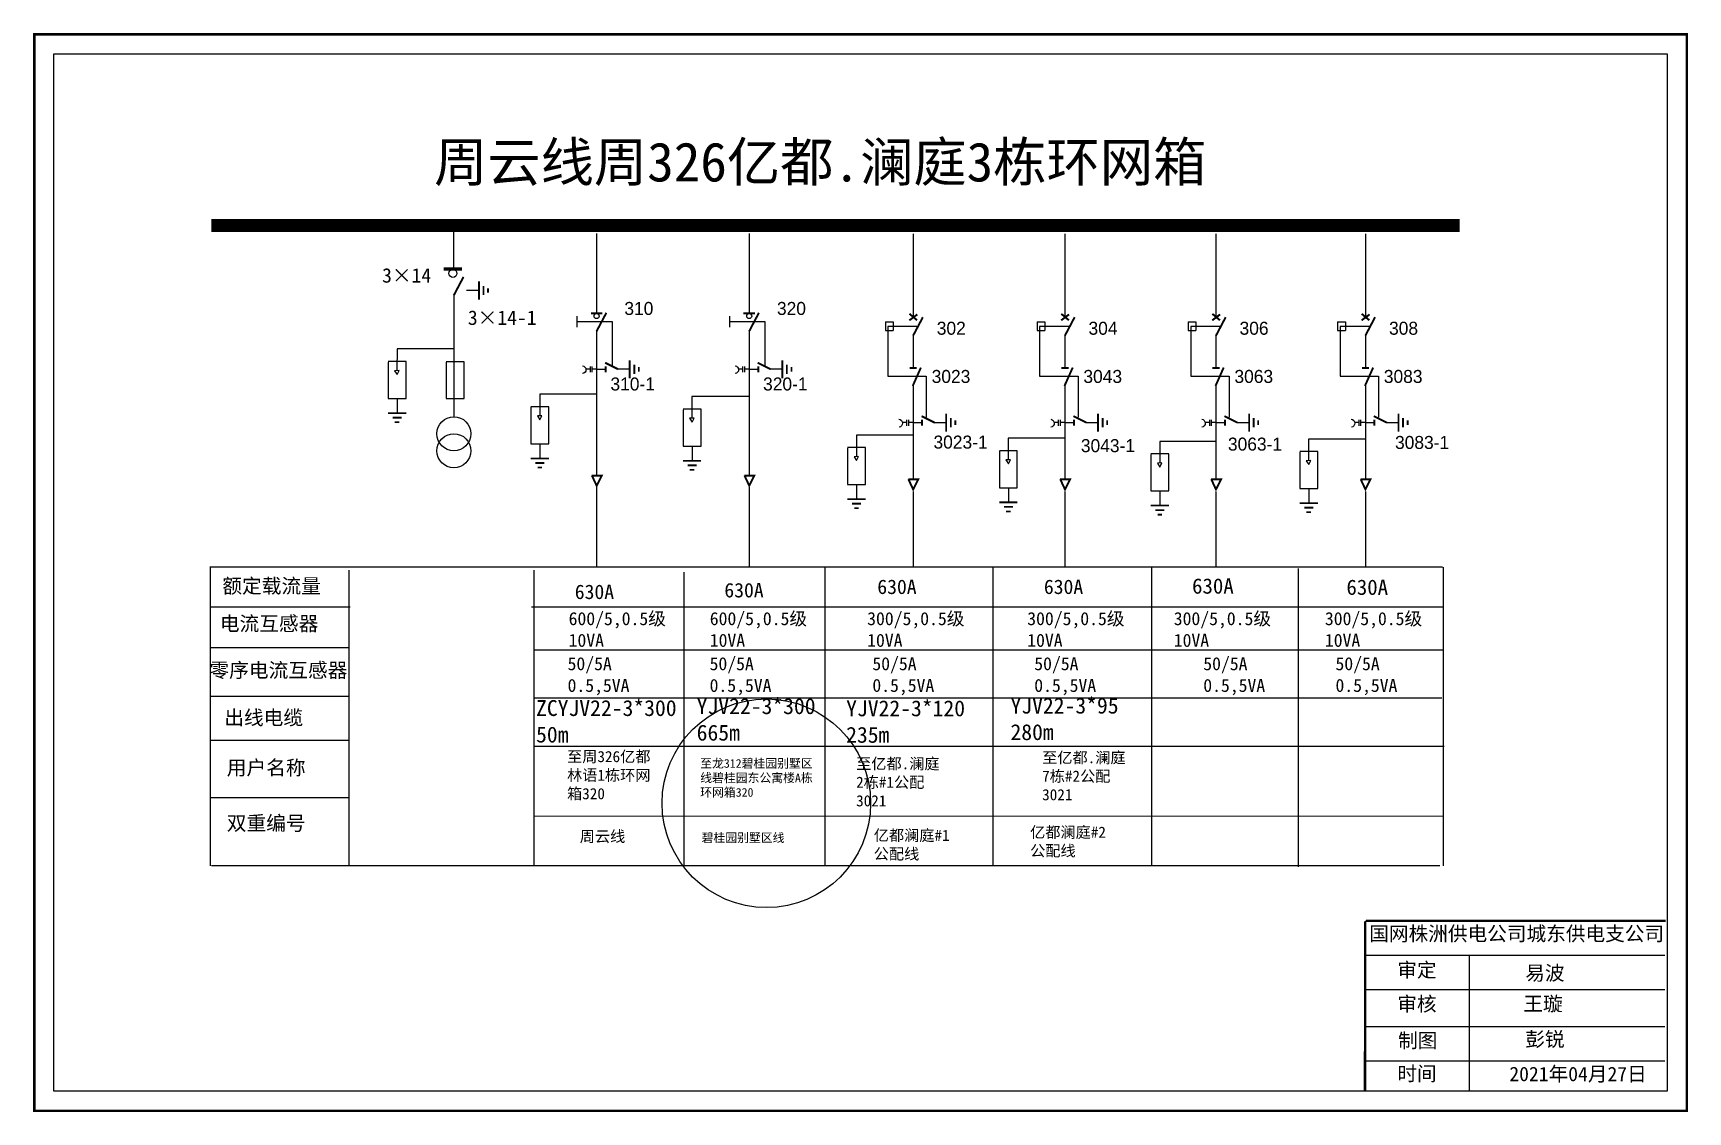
# Model space of a CAD drawing. Extents: x 981 to 1593, y -353 to -88.
# Drawn here: x 1402.3 to 1592.9, y -351.4 to -227.2 of the extents above; entities that cross this region are included whole.
import ezdxf

# ---------------------------------------------------------------- set-up
doc = ezdxf.new("R2010")
doc.units = 0
doc.header["$LTSCALE"] = 5
doc.linetypes.add('ACAD_ISO02W100', pattern=[15, 12, -3])
doc.linetypes.add('CENTER', pattern=[50.8, 31.75, -6.35, 6.35, -6.35])
doc.layers.get('0').update_dxf_attribs({"linetype": 'CONTINUOUS'})
doc.layers.add('2', color=7, linetype='CONTINUOUS')
doc.styles.add('hztxt_txtstyle_0.00_0_0', font='simkai.ttf')
doc.styles.add('hztxt_txtstyle_1.80_0_0', font='', dxfattribs={"height": 1.8, "bigfont": 'hztxt.shx'})
doc.styles.add('hztxt_txtstyle_2.70_0_0', font='simkai.ttf', dxfattribs={"height": 2.7})
doc.styles.add('字体', font='simkai_0.ttf', dxfattribs={"height": 2.5})
doc.styles.get('hztxt_txtstyle_1.80_0_0').set_extended_font_data('hztxt')

msp = doc.modelspace()

# ---------------------------------------------------------------- texts
at = {"color": 0, "linetype": 'Continuous', "style": 'hztxt_txtstyle_2.70_0_0'}
for s, p in [('3×14', (1442.51, -255.95)), ('3×14-1', (1452.39, -260.82))]:
    msp.add_text(s, height=1.664, dxfattribs=at).set_placement(p)
at = {"color": 0, "style": 'hztxt_txtstyle_1.80_0_0'}
for s, p in [('310', (1470.42, -259.67)), ('320', (1488, -259.67)), ('302', (1506.41, -261.95)), ('304', (1523.89, -261.95)), ('306', (1541.29, -261.95)), ('308', (1558.51, -261.95)), ('310-1', (1468.82, -268.37)), ('320-1', (1486.4, -268.37)), ('3023', (1505.82, -267.5)), ('3043', (1523.3, -267.5)), ('3063', (1540.7, -267.5)), ('3083', (1557.91, -267.5)), ('3023-1', (1506.03, -275.06)), ('3043-1', (1523.01, -275.47)), ('3063-1', (1539.95, -275.29)), ('3083-1', (1559.2, -275.1))]:
    msp.add_text(s, height=1.498, dxfattribs=at).set_placement(p)
at = {"color": 7, "linetype": 'Continuous', "true_color": 0xffffff, "attachment_point": 1}
for s, insert, char_height, width, style in [('周云线周326亿都.澜庭3栋环网箱', (1448.5, -239.8), 4.5, 135.8463, '字体'), ('ZCYJV22-3*300\\P50m', (1460.25, -304.02), 1.8306, 29.5106, 'hztxt_txtstyle_2.70_0_0'), ('YJV22-3*300\\P665m', (1478.75, -303.8), 1.8305, 29.5106, 'hztxt_txtstyle_2.70_0_0'), ('YJV22-3*120\\P235m', (1495.97, -304.05), 1.8305, 29.5106, 'hztxt_txtstyle_2.70_0_0'), ('YJV22-3*95\\P280m', (1514.9, -303.74), 1.831, 29.5106, 'hztxt_txtstyle_2.70_0_0'), ('{\\fSimSun|b0|i0|c134|p2;至周326亿都林语1栋环网箱320}', (1463.82, -309.88), 1.2814, 10.3053, 'hztxt_txtstyle_2.70_0_0'), ('{\\fSimSun|b0|i0|c134|p2;至亿都.澜庭2栋#1公配3021}', (1497.12, -310.7), 1.2814, 10.3053, 'hztxt_txtstyle_2.70_0_0'), ('{\\fSimSun|b0|i0|c134|p2;至亿都.澜庭7栋#2公配3021}', (1518.55, -310), 1.2814, 10.3053, 'hztxt_txtstyle_2.70_0_0'), ('{\\fSimSun|b0|i0|c134|p2;周云线}', (1465.28, -319.07), 1.2814, 10.3053, 'hztxt_txtstyle_2.70_0_0'), ('{\\fSimSun|b0|i0|c134|p2;\\C7;亿都澜庭#1公配线}', (1499.15, -318.95), 1.2814, 10.3053, 'hztxt_txtstyle_2.70_0_0'), ('{\\fSimSun|b0|i0|c134|p2;\\C7;亿都澜庭#2公配线}', (1517.16, -318.59), 1.2814, 10.3053, 'hztxt_txtstyle_2.70_0_0'), ('国网株洲供电公司城东供电支公司', (1556.23, -330.08), 1.6602, 82.0179, '字体'), ('2021年04月27日', (1572.37, -346.24), 1.6602, 15.8703, '字体')]:
    msp.add_mtext(s, dxfattribs=dict(at, insert=insert, char_height=char_height, width=width, style=style))
at = {"color": 0, "linetype": 'Continuous', "attachment_point": 1}
for s, insert, char_height, width, style in [('{\\fSimSun|b0|i0|c134|p2;额定载流量}', (1424.11, -290.04), 1.6641, 26.8279, 'hztxt_txtstyle_2.70_0_0'), ('{\\fSimSun|b0|i0|c134|p2;630A}', (1464.71, -290.72), 1.6641, 26.8279, 'hztxt_txtstyle_2.70_0_0'), ('{\\fSimSun|b0|i0|c134|p2;630A}', (1481.94, -290.53), 1.6641, 26.8279, 'hztxt_txtstyle_2.70_0_0'), ('{\\fSimSun|b0|i0|c134|p2;630A}', (1499.56, -290.14), 1.6641, 26.8279, 'hztxt_txtstyle_2.70_0_0'), ('{\\fSimSun|b0|i0|c134|p2;630A}', (1518.75, -290.14), 1.6641, 26.8279, 'hztxt_txtstyle_2.70_0_0'), ('{\\fSimSun|b0|i0|c134|p2;630A}', (1535.82, -290), 1.7636, 14.1809, 'hztxt_txtstyle_0.00_0_0'), ('{\\fSimSun|b0|i0|c134|p2;630A}', (1553.6, -290.14), 1.7636, 14.1809, 'hztxt_txtstyle_0.00_0_0'), ('{\\fSimSun|b0|i0|c134|p2;电流互感器}', (1423.82, -294.37), 1.6641, 26.8279, 'hztxt_txtstyle_2.70_0_0'), ('\\A1;{\\fSimSun|b0|i0|c134|p2;600/5,0.5级\\P10VA}', (1464, -293.89), 1.4977, 27.6169, 'hztxt_txtstyle_2.70_0_0'), ('\\A1;{\\fSimSun|b0|i0|c134|p2;600/5,0.5级\\P10VA}', (1480.26, -293.89), 1.4977, 27.6169, 'hztxt_txtstyle_2.70_0_0'), ('\\A1;{\\fSimSun|b0|i0|c134|p2;300/5,0.5级\\P10VA}', (1498.39, -293.89), 1.4977, 27.6169, 'hztxt_txtstyle_2.70_0_0'), ('\\A1;{\\fSimSun|b0|i0|c134|p2;300/5,0.5级\\P10VA}', (1516.83, -293.89), 1.4977, 27.6169, 'hztxt_txtstyle_2.70_0_0'), ('\\A1;{\\fSimSun|b0|i0|c134|p2;300/5,0.5级\\P10VA}', (1533.71, -293.89), 1.4977, 27.6169, 'hztxt_txtstyle_2.70_0_0'), ('\\A1;{\\fSimSun|b0|i0|c134|p2;300/5,0.5级\\P10VA}', (1551.12, -293.89), 1.4977, 27.6169, 'hztxt_txtstyle_2.70_0_0'), ('{\\fSimSun|b0|i0|c134|p2;50/5A\\P0.5,5VA}', (1463.88, -299.08), 1.4977, 26.8279, 'hztxt_txtstyle_2.70_0_0'), ('{\\fSimSun|b0|i0|c134|p2;50/5A\\P0.5,5VA}', (1480.24, -299.08), 1.4977, 26.8279, 'hztxt_txtstyle_2.70_0_0'), ('{\\fSimSun|b0|i0|c134|p2;50/5A\\P0.5,5VA}', (1498.99, -299.08), 1.4977, 26.8279, 'hztxt_txtstyle_2.70_0_0'), ('{\\fSimSun|b0|i0|c134|p2;50/5A\\P0.5,5VA}', (1517.64, -299.08), 1.4977, 26.8279, 'hztxt_txtstyle_2.70_0_0'), ('{\\fSimSun|b0|i0|c134|p2;50/5A\\P0.5,5VA}', (1537.11, -299.08), 1.4977, 26.8279, 'hztxt_txtstyle_2.70_0_0'), ('{\\fSimSun|b0|i0|c134|p2;50/5A\\P0.5,5VA}', (1552.34, -299.08), 1.4977, 26.8279, 'hztxt_txtstyle_2.70_0_0'), ('{\\fSimSun|b0|i0|c134|p2;零序电流互感器}', (1422.63, -299.74), 1.6641, 26.8279, 'hztxt_txtstyle_2.70_0_0'), ('{\\fSimSun|b0|i0|c134|p2;出线电缆}', (1424.33, -305.2), 1.6641, 26.8279, 'hztxt_txtstyle_2.70_0_0'), ('{\\fSimSun|b0|i0|c134|p2;用户名称}', (1424.62, -310.97), 1.6641, 26.8279, 'hztxt_txtstyle_2.70_0_0'), ('{\\fSimSun|b0|i0|c134|p2;至龙}312{\\fSimSun|b0|i0|c134|p2;碧桂园别墅区线碧桂园东公寓楼A栋环网箱320}', (1479.16, -310.81), 1, 13.1827, '字体'), ('{\\fSimSun|b0|i0|c134|p2;双重编号}', (1424.62, -317.36), 1.6641, 26.8279, 'hztxt_txtstyle_2.70_0_0'), ('{\\fSimSun|b0|i0|c134|p2;碧桂园别墅区线}', (1479.32, -319.37), 1, 13.1827, '字体'), ('\\f\uffbfﾬￌﾣﾤ_GB2312|b0|i0|c134|p49;审定', (1559.46, -334.26), 1.6602, 12.9834, '字体'), ('易波', (1574.2, -334.61), 1.66, 12.9834, '字体'), ('\\f\uffbfﾬￌﾣﾤ_GB2312|b0|i0|c134|p49;审核', (1559.46, -338.17), 1.6602, 12.9834, '字体'), ('王璇', (1573.99, -338.15), 1.66, 12.9834, '字体'), ('\\f\uffbfﾬￌﾣﾤ_GB2312|b0|i0|c134|p49;制图', (1559.55, -342.39), 1.6602, 12.9834, '字体'), ('彭锐', (1574.2, -342.24), 1.66, 12.9834, '字体'), ('\\f\uffbfﾬￌﾣﾤ_GB2312|b0|i0|c134|p49;时间', (1559.46, -346.2), 1.6602, 12.9834, '字体')]:
    msp.add_mtext(s, dxfattribs=dict(at, insert=insert, char_height=char_height, width=width, style=style))

# ---------------------------------------------------------------- blocks, each defined once
blk = doc.blocks.new('JD')
for points in [[(-2, 0.2), (-2, -0.2), (2, 0.2), (2, -0.2)], [(1, -1.2), (1, -0.8), (-1, -1.2), (-1, -0.8)], [(-0.5, -1.8), (-0.5, -2.2), (0.5, -1.8), (0.5, -2.2)]]:
    blk.add_trace(points)

# ---------------------------------------------------------------- linework, layer by layer
at = {"color": 0}
for p, q in [((1450.74, -249.38), (1450.74, -254.31)), ((1467.22, -250.28), (1467.22, -259.45)), ((1484.8, -250.28), (1484.8, -259.45)), ((1503.68, -250.34), (1503.68, -259.96)), ((1521.17, -250.34), (1521.17, -259.96)), ((1538.57, -250.34), (1538.57, -259.96)), ((1555.78, -250.34), (1555.78, -259.96)), ((1452.24, -256.81), (1453.65, -256.81)), ((1450.77, -257.37), (1450.77, -271.35)), ((1500.49, -260.48), (1501.38, -260.48)), ((1500.49, -260.48), (1500.49, -261.48)), ((1501.38, -260.48), (1501.38, -261.48)), ((1517.97, -260.48), (1517.97, -261.48)), ((1517.97, -260.48), (1518.87, -260.48)), ((1518.87, -260.48), (1518.87, -261.48)), ((1535.37, -260.48), (1535.37, -261.48)), ((1535.37, -260.48), (1536.27, -260.48)), ((1536.27, -260.48), (1536.27, -261.48)), ((1552.58, -260.48), (1553.48, -260.48)), ((1552.58, -260.48), (1552.58, -261.48)), ((1553.48, -260.48), (1553.48, -261.48)), ((1467.22, -261.49), (1467.22, -278.15)), ((1484.8, -261.49), (1484.8, -278.15)), ((1500.49, -261.48), (1501.38, -261.48)), ((1503.68, -262), (1503.68, -265.71)), ((1517.97, -261.48), (1518.87, -261.48)), ((1521.17, -262), (1521.17, -265.71)), ((1535.37, -261.48), (1536.27, -261.48)), ((1538.57, -262), (1538.57, -265.71)), ((1552.58, -261.48), (1553.48, -261.48)), ((1555.78, -262), (1555.78, -265.71)), ((1467.22, -265.92), (1468.26, -265.92)), ((1469.61, -265.89), (1471.02, -265.89)), ((1484.8, -265.92), (1485.84, -265.92)), ((1487.19, -265.89), (1488.6, -265.89)), ((1503.68, -267.57), (1503.68, -278.53)), ((1521.17, -267.57), (1521.17, -278.53)), ((1538.57, -267.57), (1538.57, -278.53)), ((1555.78, -267.57), (1555.78, -278.53)), ((1503.68, -272.07), (1504.72, -272.07)), ((1506.07, -272.04), (1507.48, -272.04)), ((1521.17, -272.07), (1522.21, -272.07)), ((1523.56, -272.04), (1524.97, -272.04)), ((1538.57, -272.07), (1539.6, -272.07)), ((1540.96, -272.04), (1542.37, -272.04)), ((1555.78, -272.07), (1556.82, -272.07)), ((1558.17, -272.04), (1559.58, -272.04)), ((1438.83, -293.3), (1422.78, -293.3)), ((1438.77, -298.02), (1422.72, -298.02)), ((1438.77, -303.59), (1422.72, -303.59)), ((1438.71, -308.68), (1422.66, -308.68)), ((1438.77, -315.29), (1422.71, -315.29))]:
    msp.add_line(p, q, dxfattribs=at)
at = {"color": 0, "linetype": 'ACAD_ISO02W100'}
for p, q in [((1504.13, -261), (1500.77, -261)), ((1500.77, -261), (1500.77, -266.71)), ((1521.62, -261), (1518.26, -261)), ((1518.26, -261), (1518.26, -266.71)), ((1539.02, -261), (1535.66, -261)), ((1535.66, -261), (1535.66, -266.71)), ((1556.23, -261), (1552.87, -261)), ((1552.87, -261), (1552.87, -266.71)), ((1500.77, -266.71), (1505.2, -266.71)), ((1505.2, -266.71), (1505.2, -271.43)), ((1518.26, -266.71), (1522.69, -266.71)), ((1522.69, -266.71), (1522.69, -271.43)), ((1535.66, -266.71), (1540.09, -266.71)), ((1540.09, -266.71), (1540.09, -271.43)), ((1552.87, -266.71), (1557.3, -266.71)), ((1557.3, -266.71), (1557.3, -271.43))]:
    msp.add_line(p, q, dxfattribs=at)
at = {"color": 0, "linetype": 'CENTER'}
for p, q in [((1467.23, -279.49), (1467.23, -288.7)), ((1484.81, -279.49), (1484.81, -288.7)), ((1503.69, -280), (1503.69, -288.65)), ((1521.18, -280), (1521.18, -288.65)), ((1538.57, -280), (1538.57, -288.65)), ((1555.79, -280), (1555.79, -288.65))]:
    msp.add_line(p, q, dxfattribs=at)
at = {"color": 0, "linetype": 'Continuous'}
for p, q in [((1422.68, -288.68), (1564.68, -288.68)), ((1422.75, -323.09), (1422.75, -288.68)), ((1438.69, -289.05), (1438.69, -323.09)), ((1460, -289.05), (1460, -323.09)), ((1477.28, -289.28), (1477.28, -323.06)), ((1493.52, -288.74), (1493.52, -323.08)), ((1512.86, -288.74), (1512.86, -323.08)), ((1531.16, -288.77), (1531.16, -323.11)), ((1548.06, -288.88), (1548.06, -323.22)), ((1564.76, -288.7), (1564.76, -323.11)), ((1459.74, -293.27), (1564.72, -293.27)), ((1460, -298.22), (1564.76, -298.22)), ((1460, -303.74), (1564.59, -303.74)), ((1460, -309.33), (1564.87, -309.33)), ((1460, -317.38), (1564.76, -317.36)), ((1564.36, -323.09), (1422.86, -323.09)), ((1555.76, -329.46), (1590.27, -329.46)), ((1555.76, -333.4), (1590.27, -333.4)), ((1567.73, -333.42), (1567.73, -349.09)), ((1555.76, -337.33), (1590.27, -337.33)), ((1555.76, -341.62), (1590.27, -341.62)), ((1555.76, -345.55), (1590.27, -345.55))]:
    msp.add_line(p, q, dxfattribs=at)
at = {"color": 0, "linetype": 'Continuous', "const_width": 0.277}
msp.add_lwpolyline([(1402.45, -227.36), (1592.8, -227.36), (1592.8, -351.3), (1402.45, -351.3)], close=True, dxfattribs=at)
at = {"color": 0, "linetype": 'Continuous'}
msp.add_lwpolyline([(1404.69, -229.6), (1590.56, -229.6), (1590.56, -349.06), (1404.69, -349.06)], close=True, dxfattribs=at)
at = {"color": 0}
for points, const_width in [([(1422.86, -249.38), (1566.63, -249.38)], 1.5), ([(1449.62, -254.38), (1451.72, -254.38)], 0.357), ([(1450.77, -257.42), (1451.89, -255.29)], 0.225), ([(1466.56, -259.48), (1467.88, -259.48)], 0.225), ([(1467.22, -261.55), (1468.35, -259.42)], 0.225), ([(1484.14, -259.48), (1485.46, -259.48)], 0.225), ([(1484.8, -261.55), (1485.92, -259.42)], 0.225), ([(1503.25, -260.29), (1504.17, -259.61)], 0.225), ([(1503.26, -259.54), (1504.14, -260.28)], 0.225), ([(1503.68, -262.06), (1504.81, -259.93)], 0.225), ([(1520.74, -260.29), (1521.65, -259.61)], 0.225), ([(1520.75, -259.54), (1521.63, -260.28)], 0.225), ([(1521.17, -262.06), (1522.29, -259.93)], 0.225), ([(1538.15, -259.54), (1539.03, -260.28)], 0.225), ([(1538.14, -260.29), (1539.05, -259.61)], 0.225), ([(1538.57, -262.06), (1539.69, -259.93)], 0.225), ([(1555.35, -260.29), (1556.27, -259.61)], 0.225), ([(1555.36, -259.54), (1556.24, -260.28)], 0.225), ([(1555.78, -262.06), (1556.9, -259.93)], 0.225), ([(1468.2, -265.17), (1469.7, -265.92)], 0.225), ([(1468.26, -265.57), (1468.26, -266.26)], 0.225), ([(1485.78, -265.17), (1487.28, -265.92)], 0.225), ([(1485.84, -265.57), (1485.84, -266.26)], 0.225), ([(1503.28, -265.77), (1504.11, -265.77)], 0.225), ([(1503.64, -267.85), (1504.58, -265.73)], 0.225), ([(1520.77, -265.77), (1521.6, -265.77)], 0.225), ([(1521.12, -267.85), (1522.07, -265.73)], 0.225), ([(1538.16, -265.77), (1538.99, -265.77)], 0.225), ([(1538.52, -267.85), (1539.46, -265.73)], 0.225), ([(1555.38, -265.77), (1556.21, -265.77)], 0.225), ([(1555.73, -267.85), (1556.68, -265.73)], 0.225), ([(1504.66, -271.32), (1506.16, -272.07)], 0.225), ([(1504.72, -271.73), (1504.72, -272.42)], 0.225), ([(1522.15, -271.32), (1523.65, -272.07)], 0.225), ([(1522.21, -271.73), (1522.21, -272.42)], 0.225), ([(1539.54, -271.32), (1541.04, -272.07)], 0.225), ([(1539.6, -271.73), (1539.6, -272.42)], 0.225), ([(1556.76, -271.32), (1558.26, -272.07)], 0.225), ([(1556.82, -271.73), (1556.82, -272.42)], 0.225), ([(1466.67, -278.18), (1467.81, -278.18), (1467.23, -279.34), (1466.68, -278.16)], 0.225), ([(1484.25, -278.18), (1485.39, -278.18), (1484.81, -279.34), (1484.26, -278.16)], 0.225), ([(1503.13, -278.6), (1504.27, -278.6), (1503.69, -279.76), (1503.14, -278.58)], 0.225), ([(1520.62, -278.6), (1521.76, -278.6), (1521.18, -279.76), (1520.63, -278.58)], 0.225), ([(1538.01, -278.6), (1539.16, -278.6), (1538.57, -279.76), (1538.03, -278.58)], 0.225), ([(1555.23, -278.6), (1556.37, -278.6), (1555.79, -279.76), (1555.24, -278.58)], 0.225)]:
    msp.add_lwpolyline(points, dxfattribs=dict(at, const_width=const_width))
for points in [[(1464.96, -259.82), (1464.96, -261.07)], [(1482.53, -259.82), (1482.53, -261.07)], [(1443.2, -265.09), (1443.2, -269.29), (1445.27, -269.29), (1445.27, -265.04), (1443.2, -265.04)], [(1449.88, -265.11), (1449.88, -269.31), (1451.96, -269.31), (1451.96, -265.07), (1449.88, -265.07)], [(1466.47, -265.91), (1465.99, -265.91)], [(1466.47, -265.59), (1466.47, -266.27)], [(1466.68, -265.59), (1466.68, -266.27)], [(1467.22, -265.91), (1466.68, -265.91)], [(1484.04, -265.91), (1483.57, -265.91)], [(1484.04, -265.59), (1484.04, -266.27)], [(1484.25, -265.59), (1484.25, -266.27)], [(1484.8, -265.91), (1484.25, -265.91)], [(1459.65, -270.3), (1459.65, -274.5), (1461.72, -274.5), (1461.72, -270.25), (1459.65, -270.25)], [(1477.18, -270.58), (1477.18, -274.78), (1479.26, -274.78), (1479.26, -270.53), (1477.18, -270.53)], [(1502.93, -272.06), (1502.45, -272.06)], [(1502.93, -271.75), (1502.93, -272.43)], [(1503.14, -271.75), (1503.14, -272.43)], [(1503.68, -272.06), (1503.14, -272.06)], [(1520.41, -272.06), (1519.94, -272.06)], [(1520.41, -271.75), (1520.41, -272.43)], [(1520.62, -271.75), (1520.62, -272.43)], [(1521.17, -272.06), (1520.62, -272.06)], [(1537.81, -272.06), (1537.34, -272.06)], [(1537.81, -271.75), (1537.81, -272.43)], [(1538.02, -271.75), (1538.02, -272.43)], [(1538.56, -272.06), (1538.02, -272.06)], [(1555.03, -272.06), (1554.55, -272.06)], [(1555.03, -271.75), (1555.03, -272.43)], [(1555.24, -271.75), (1555.24, -272.43)], [(1555.78, -272.06), (1555.24, -272.06)], [(1496.13, -275), (1496.13, -279.2), (1498.2, -279.2), (1498.2, -274.95), (1496.13, -274.95)], [(1513.62, -275.37), (1513.62, -279.57), (1515.69, -279.57), (1515.69, -275.32), (1513.62, -275.32)], [(1531.06, -275.73), (1531.06, -279.93), (1533.14, -279.93), (1533.14, -275.68), (1531.06, -275.68)], [(1548.22, -275.46), (1548.22, -279.66), (1550.3, -279.66), (1550.3, -275.41), (1548.22, -275.41)]]:
    msp.add_lwpolyline(points, dxfattribs=at)
at = {"color": 0, "linetype": 'ACAD_ISO02W100'}
for points in [[(1469.06, -265.56), (1469.06, -260.45), (1464.96, -260.45)], [(1486.64, -265.56), (1486.64, -260.45), (1482.53, -260.45)]]:
    msp.add_lwpolyline(points, dxfattribs=at)
at = {"linetype": 'Continuous'}
for points in [[(1450.77, -263.59), (1444.23, -263.59), (1444.22, -266.07)], [(1444.24, -269.29), (1444.24, -270.87)], [(1467.22, -268.81), (1460.68, -268.81), (1460.67, -271.29)], [(1484.75, -269.08), (1478.21, -269.08), (1478.21, -271.56)], [(1460.68, -274.5), (1460.68, -276.08)], [(1503.7, -273.51), (1497.16, -273.51), (1497.15, -275.98)], [(1521.19, -273.87), (1514.65, -273.87), (1514.64, -276.35)], [(1538.64, -274.24), (1532.09, -274.24), (1532.09, -276.72)], [(1555.8, -273.96), (1549.25, -273.96), (1549.25, -276.44)], [(1478.22, -274.78), (1478.22, -276.36)], [(1497.16, -279.2), (1497.16, -280.78)], [(1514.66, -279.57), (1514.66, -281.15)], [(1532.1, -279.93), (1532.1, -281.51)], [(1549.26, -279.66), (1549.26, -281.24)]]:
    msp.add_lwpolyline(points, dxfattribs=at)
for points in [[(1444.24, -266.53), (1444.48, -266.06), (1443.95, -266.09)], [(1460.69, -271.75), (1460.93, -271.27), (1460.4, -271.3)], [(1478.22, -272.02), (1478.46, -271.55), (1477.93, -271.57)], [(1497.17, -276.44), (1497.41, -275.97), (1496.88, -276)], [(1514.66, -276.81), (1514.9, -276.34), (1514.37, -276.36)], [(1532.1, -277.18), (1532.35, -276.7), (1531.82, -276.73)], [(1549.26, -276.9), (1549.51, -276.43), (1548.98, -276.46)]]:
    msp.add_lwpolyline(points, close=True, dxfattribs=at)
at = {"color": 0}
for points in [[(1465.59, -265.52, -0.877934), (1465.61, -266.43)], [(1483.17, -265.52, -0.877934), (1483.19, -266.43)], [(1502.05, -271.68, -0.877934), (1502.07, -272.59)], [(1519.54, -271.68, -0.877934), (1519.55, -272.59)], [(1536.93, -271.68, -0.877934), (1536.95, -272.59)], [(1554.15, -271.68, -0.877934), (1554.17, -272.59)]]:
    msp.add_lwpolyline(points, format="xyb", dxfattribs=at)
at = {"color": 0, "linetype": 'Continuous', "const_width": 0.277}
for points in [[(1555.76, -329.51), (1555.74, -349.02)], [(1555.84, -329.44), (1590.36, -329.44)]]:
    msp.add_lwpolyline(points, dxfattribs=at)
at = {"color": 0}
for centre, radius in [((1450.67, -254.89), 0.457), ((1467.22, -259.8), 0.288), ((1484.8, -259.8), 0.288)]:
    msp.add_circle(centre, radius, dxfattribs=at)
at = {"color": 1}
msp.add_circle((1486.78, -315.9), 12.01, dxfattribs=at)
at = {"layer": '2', "color": 0}
for centre in [(1450.78, -273.35), (1450.78, -275.31)]:
    msp.add_circle(centre, 1.96, dxfattribs=at)

# ---------------------------------------------------------------- block references
at = {"color": 0, "xscale": 0.5241982881892113, "yscale": 0.5241982881892113, "zscale": 0.5241982881892701, "rotation": 90}
for p in [(1453.67, -256.85), (1471.04, -265.93), (1488.62, -265.93), (1507.5, -272.08), (1524.99, -272.08), (1542.39, -272.08), (1559.6, -272.08)]:
    msp.add_blockref('JD', p, dxfattribs=at)
at = {"color": 0, "xscale": 0.5241982881891545, "yscale": 0.5241982881892113, "zscale": 0.5241982881892701}
for p in [(1444.24, -270.97), (1460.68, -276.19), (1478.22, -276.46), (1497.16, -280.88), (1514.66, -281.25), (1532.1, -281.62), (1549.26, -281.34)]:
    msp.add_blockref('JD', p, dxfattribs=at)

msp.set_redraw_order([(e.dxf.handle, doc.entitydb.next_handle()) for e in msp.query("TEXT MTEXT ATTDEF DIMENSION ARC_DIMENSION")])  # texts and dimensions are drawn at this point

doc.saveas('drawing.dxf')
